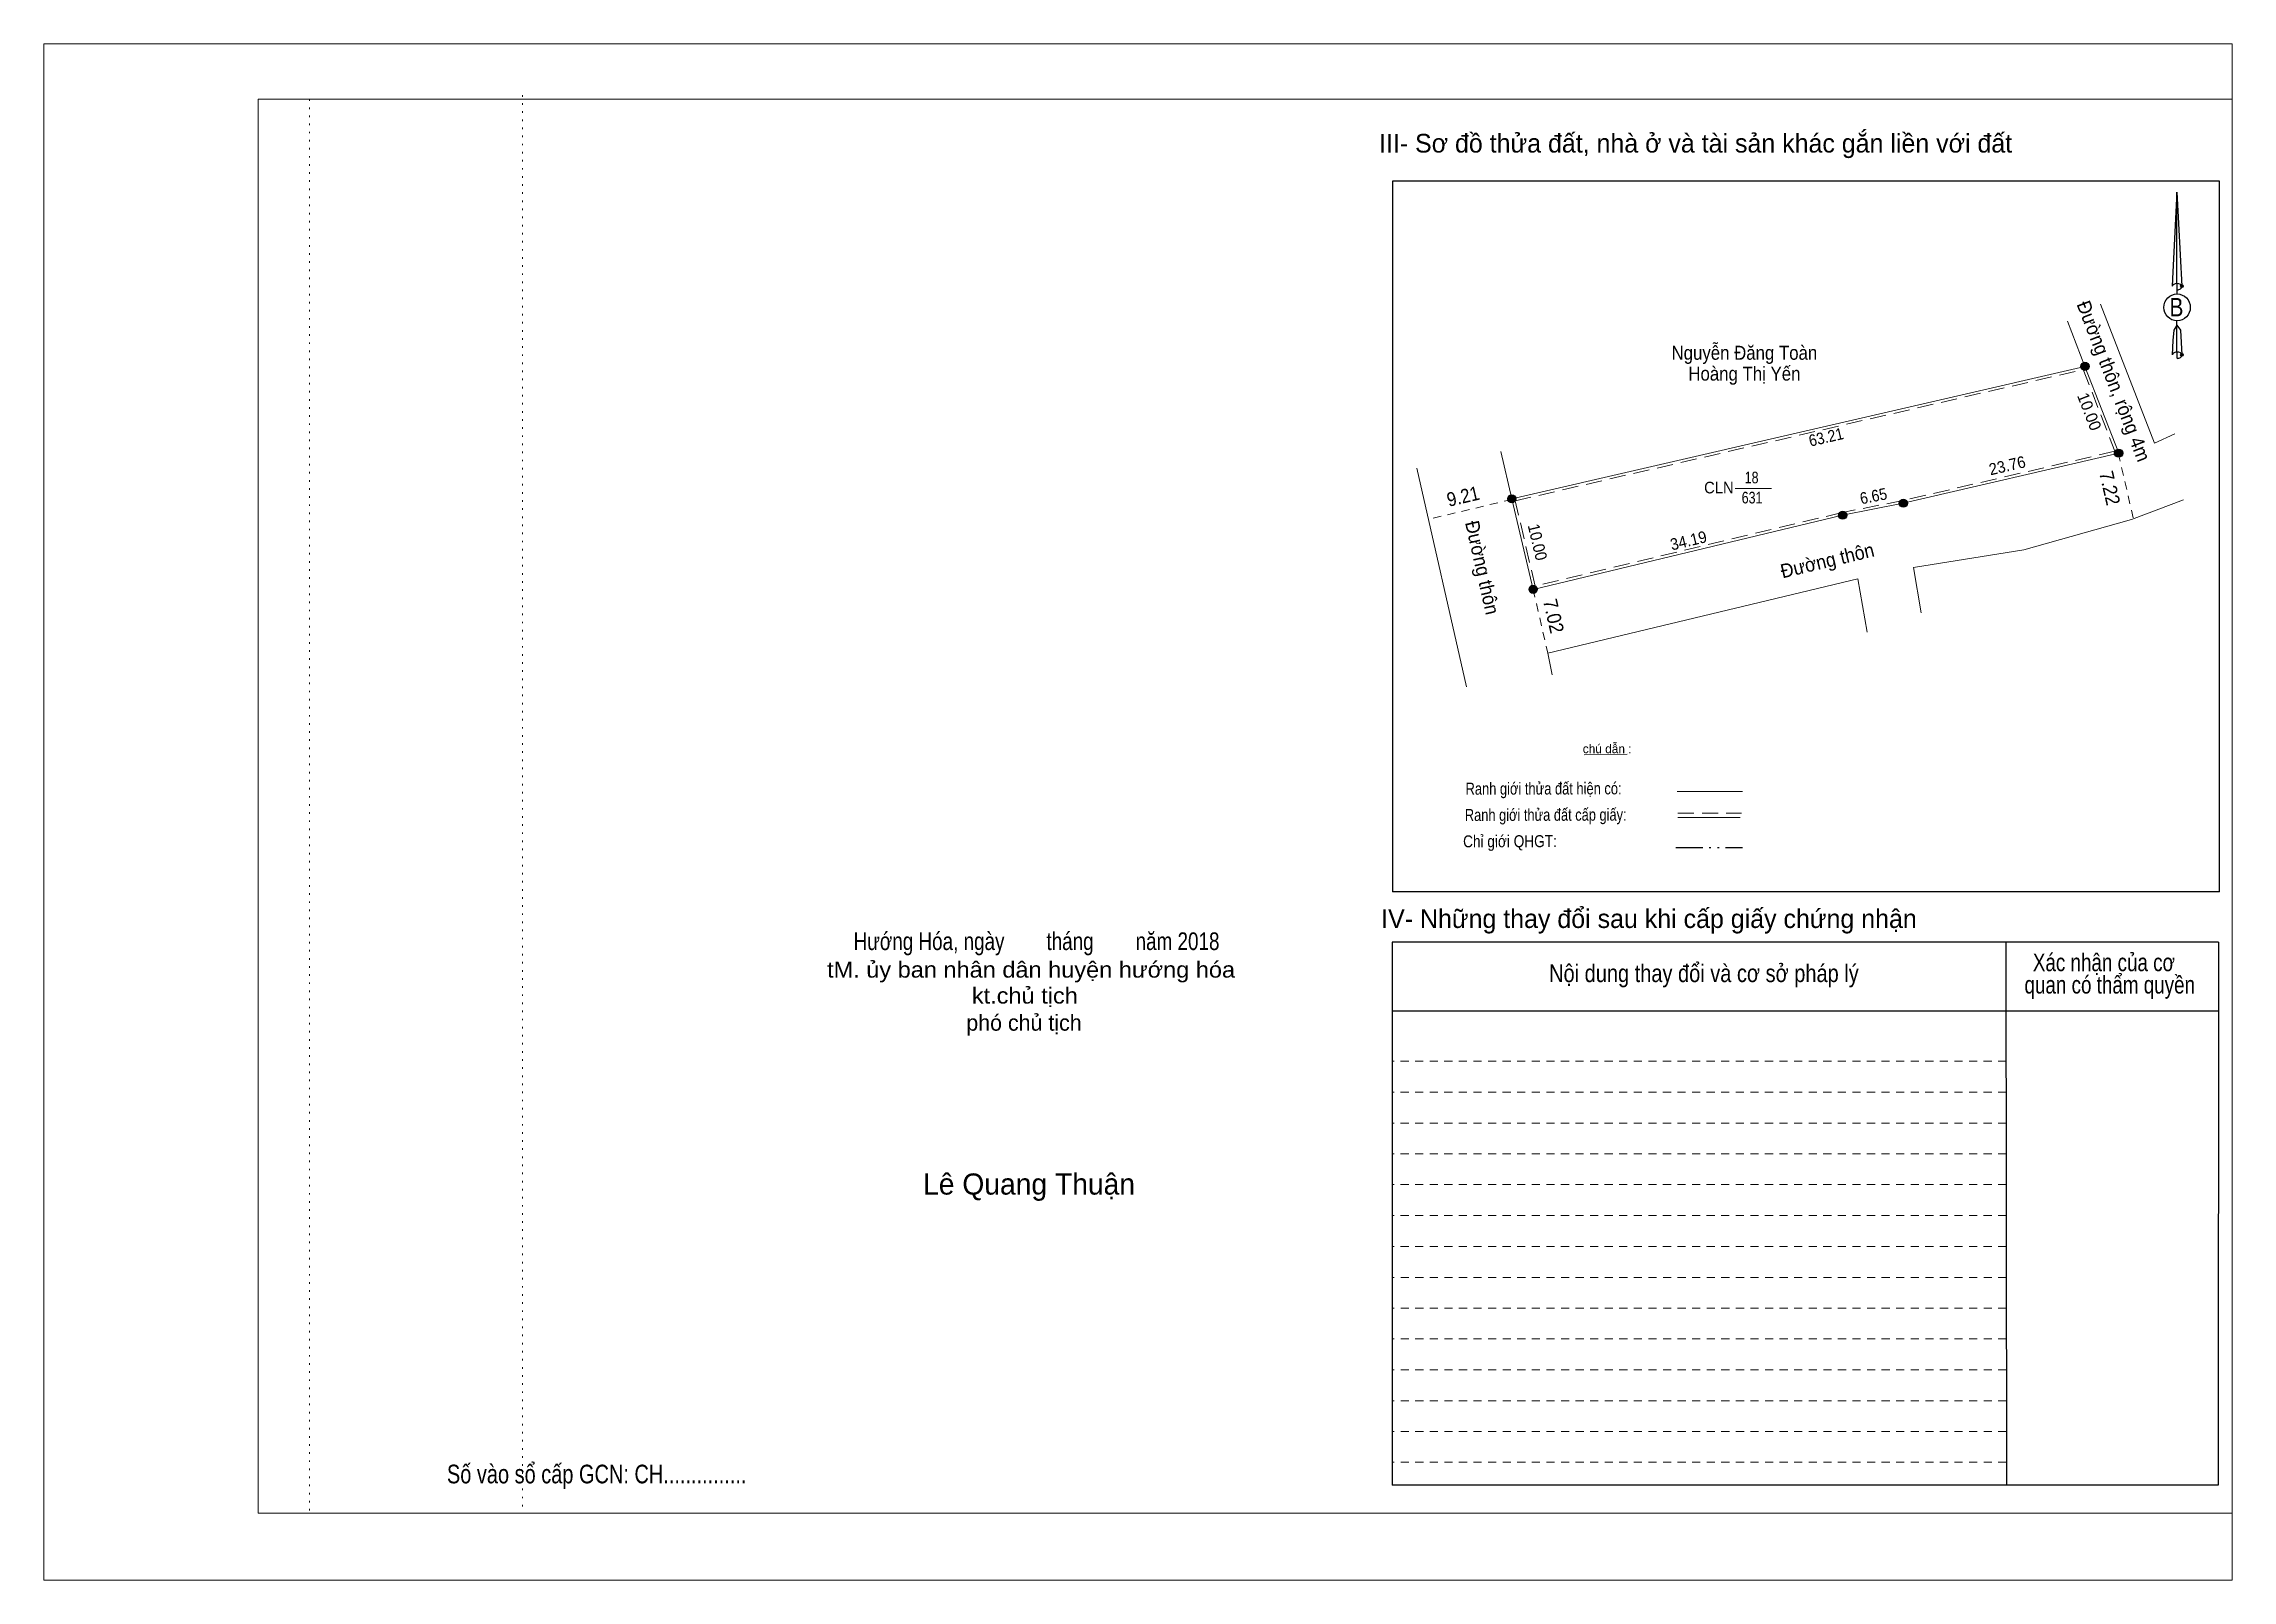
# Model space of a CAD drawing. Header units: metres. Extents: x 547529 to 548216, y 1837620 to 1837906.
# Drawn here: x 547529.2 to 547764.3, y 1837620.3 to 1837785.2 of the extents above; entities that cross this region are included whole.
import ezdxf
from ezdxf.enums import TextEntityAlignment as Align

# ---------------------------------------------------------------- set-up
doc = ezdxf.new("R2010")
doc.units = ezdxf.units.M
doc.header["$LTSCALE"] = 0.58
doc.header["$PDMODE"] = 32
doc.header["$PDSIZE"] = 0.29
for name, pattern in [('DASH_DOUBLE_DOT', [9.2, 5, -1.2, 0.3, -1.2, 0.3, -1.2]), ('DOTTED', [1.5, 0.3, -1.2]), ('MEDIUM_DASHED', [4.5, 3, -1.5]), ('SHORT_DASHED', [2.7, 1.5, -1.2])]:
    doc.linetypes.add(name, pattern=pattern)
for name, color, linetype, lineweight in [('1', 7, 'Continuous', 13), ('18', 7, 'Continuous', 25), ('28', 7, 'SHORT_DASHED', 13), ('5', 7, 'DASH_DOUBLE_DOT', 13), ('55', 7, 'Continuous', 13), ('7', 7, 'Continuous', 13)]:
    doc.layers.add(name, color=color, linetype=linetype, lineweight=lineweight)

msp = doc.modelspace()

# ---------------------------------------------------------------- texts
at = {"layer": '18'}
for s, height, width, p in [('B', 1.98, 0.85, (547758.295, 1837755.98)), ('Hướng Hóa, ngày        tháng        năm 2018', 1.895, 0.8, (547635.82, 1837687.93)), ('tM. ủy ban nhân dân huyện hướng hóa', 1.719, 1.1, (547635.23, 1837684.97)), ('kt.chủ tịch', 1.719, 1.1, (547634.56, 1837682.18)), ('Số vào sổ cấp GCN: CH...............', 2.005, 0.8, (547588.56, 1837630.66))]:
    msp.add_text(s, height=height, dxfattribs=dict(at, width=width)).set_placement(p, align=Align.CENTER)
for s, height, p in [('phó chủ tịch', 1.719, (547634.47, 1837679.27)), ('Lê Quang Thuận', 2.269, (547635.015, 1837661.67))]:
    msp.add_text(s, height=height, dxfattribs=at).set_placement(p, align=Align.CENTER)
at = {"layer": '28'}
for s, p in [('III- Sơ đồ thửa đất, nhà ở và tài sản khác gắn liền với đất', (547706.63, 1837773.57)), ('IV- Những thay đổi sau khi cấp giấy chứng nhận', (547701.62, 1837690.3))]:
    msp.add_text(s, height=2.005, dxfattribs=at).set_placement(p, align=Align.CENTER)
for s, width, p in [('Xác nhận của cơ', 0.8, (547750.5, 1837685.66)), ('Nội dung thay đổi và cơ sở pháp lý', 0.85, (547707.525, 1837684.49)), (' quan có thẩm quyền', 0.8, (547750.85, 1837683.26))]:
    msp.add_text(s, height=1.89, dxfattribs=dict(at, width=width)).set_placement(p, align=Align.CENTER)
at = {"layer": '55'}
for s, height, width, p in [('Ranh giới thửa đất hiện có:', 1.294, 0.8, (547690.2985, 1837704.6301)), ('Ranh giới thửa đất cấp giấy:', 1.288, 0.8, (547690.5285, 1837701.8108)), ('Chỉ giới QHGT:', 1.288, 0.85, (547686.6885, 1837698.9719))]:
    msp.add_text(s, height=height, rotation=0.135, dxfattribs=dict(at, width=width)).set_placement(p, align=Align.CENTER)
at = {"layer": '7'}
for s, rotation, width, p in [('Đường thôn, rộng 4m', 291.227, 0.95, (547747.54, 1837757.29)), ('7.22', 283.089, 0.95, (547749.98, 1837739.18)), ('9.21', 13.3, 0.9, (547680.11, 1837735.52)), ('Đường thôn', 282.762, 0.95, (547681.85, 1837733.84)), ('Đường thôn', 13.463, 0.95, (547715.97, 1837727.84)), ('7.02', 282.927, 0.95, (547690.23, 1837725.44))]:
    msp.add_text(s, height=1.5, rotation=rotation, dxfattribs=dict(at, width=width)).set_placement(p)
for s, height, width, p in [('Nguyễn Đăng Toàn', 1.5, 0.9, (547711.875, 1837751.32)), ('Hoàng Thị Yến', 1.5, 0.9, (547711.875, 1837749.08)), ('18', 1.25, 0.8, (547712.65, 1837738.05)), ('CLN', 1.25, 0.95, (547709.135, 1837736.97)), ('631', 1.25, 0.8, (547712.7, 1837735.89))]:
    msp.add_text(s, height=height, dxfattribs=dict(at, width=width)).set_placement(p, align=Align.CENTER)
for s, height, rotation, p in [('10.00', 1.25, 291.227, (547748.3553, 1837745.5313)), ('chú dẫn :', 0.9526, 359.974, (547697.1298, 1837709.0687))]:
    msp.add_text(s, height=height, rotation=rotation, dxfattribs=at).set_placement(p, align=Align.CENTER)
for s, rotation, width, p in [('63.21', 13.001, 0.9, (547720.7944, 1837742.4058)), ('23.76', 13.089, 0.95, (547740.2535, 1837739.3526)), ('6.65', 11.192, 0.9, (547725.8637, 1837736.0716)), ('10.00', 283.3, 0.95, (547689.0418, 1837731.5988)), ('34.19', 13.463, 0.95, (547706.0095, 1837731.2947))]:
    msp.add_text(s, height=1.25, rotation=rotation, dxfattribs=dict(at, width=width)).set_placement(p, align=Align.CENTER)

# ---------------------------------------------------------------- hatches: boundary and pattern name
at = {"layer": '7'}
for points in [[(547748.9047, 1837750.61, 1), (547748.0353, 1837750.61, 1)], [(547752.5247, 1837741.29, 1), (547751.6553, 1837741.29, 1)], [(547752.5247, 1837741.29, 1), (547751.6553, 1837741.29, 1)], [(547687.3147, 1837736.39, 1), (547686.4453, 1837736.39, 1)], [(547722.8647, 1837734.62, 1), (547721.9953, 1837734.62, 1)], [(547729.3847, 1837735.91, 1), (547728.5153, 1837735.91, 1)], [(547689.6147, 1837726.66, 1), (547688.7453, 1837726.66, 1)]]:
    msp.add_hatch(color=256, dxfattribs=at).paths.add_polyline_path(points)

# ---------------------------------------------------------------- linework, layer by layer
at = {"layer": '1'}
for p, q in [((547552.2, 1837779.29), (547764.29, 1837779.29)), ((547552.2, 1837627.46), (547552.2, 1837779.29)), ((547764.29, 1837779.29), (547764.29, 1837626.2)), ((547552.2, 1837627.46), (547764.29, 1837627.46))]:
    msp.add_line(p, q, dxfattribs=at)
at = {"layer": '1', "linetype": 'DOTTED'}
for p, q in [((547557.69, 1837779.29), (547557.69, 1837627.46)), ((547580.58, 1837779.74), (547580.58, 1837627.91))]:
    msp.add_line(p, q, dxfattribs=at)
at = {"layer": '1'}
msp.add_lwpolyline([(547529.15, 1837620.26), (547764.29, 1837620.26), (547764.29, 1837785.25), (547529.15, 1837785.25)], close=True, dxfattribs=at)
msp.add_lwpolyline([(547560.79, 1837779.29), (547764.29, 1837779.29), (547764.29, 1837627.46), (547560.79, 1837627.46)], dxfattribs=at)
at = {"layer": '18'}
for p, q in [((547758.35, 1837769.33), (547758.89, 1837759.22)), ((547758.35, 1837769.33), (547758.89, 1837759.22)), ((547758.35, 1837769.33), (547758.89, 1837759.22)), ((547757.91, 1837760.76), (547757.85, 1837759.22)), ((547758.35, 1837759.5), (547758.35, 1837759.14)), ((547758.35, 1837759.14), (547758.35, 1837758.86)), ((547758.35, 1837758.86), (547758.35, 1837758.45)), ((547758.35, 1837758.86), (547758.35, 1837758.45)), ((547758.35, 1837758.86), (547758.35, 1837758.45)), ((547758.35, 1837755.04), (547758.35, 1837755.48)), ((547758.35, 1837755.04), (547758.35, 1837755.48)), ((547758.35, 1837755.04), (547758.35, 1837755.48)), ((547758.35, 1837755.04), (547758.74, 1837754.49)), ((547758.35, 1837755.04), (547758.74, 1837754.49)), ((547758.35, 1837755.04), (547758.74, 1837754.49)), ((547758.74, 1837754.49), (547758.89, 1837751.84)), ((547758.74, 1837754.49), (547758.89, 1837751.84)), ((547758.74, 1837754.49), (547758.89, 1837751.84)), ((547758.35, 1837752.17), (547758.35, 1837751.78)), ((547758.35, 1837751.78), (547758.35, 1837751.48))]:
    msp.add_line(p, q, dxfattribs=at)
for points in [[(547758.35, 1837759.5), (547758.35, 1837769.33), (547757.91, 1837760.76)], [(547758.35, 1837752.17), (547758.35, 1837755.04), (547758.02, 1837754.49), (547757.91, 1837753.4), (547757.85, 1837751.84)]]:
    msp.add_lwpolyline(points, dxfattribs=at)
msp.add_ellipse((547758.3662, 1837756.9445), major_axis=(0, 1.4415), ratio=0.983453, dxfattribs=at)
for centre, start_param, end_param in [((547758.3667, 1837759.1658), 1.57079633, 3.07445202), ((547758.3667, 1837759.1658), 0.06714063, 1.57079633), ((547758.3667, 1837759.1658), 4.71238898, 6.28318531), ((547758.3667, 1837751.8085), 2.49106941, 3.07427841), ((547758.3667, 1837751.8085), 1.57079633, 2.49106941), ((547758.3667, 1837751.8085), 0.06714063, 1.57079633), ((547758.3667, 1837751.8085), 4.71238898, 6.28318531)]:
    msp.add_ellipse(centre, major_axis=(0.5197, 0), ratio=0.655448, start_param=start_param, end_param=end_param, dxfattribs=at)
for p in [(547758.89, 1837759.22), (547758.89, 1837751.84)]:
    msp.add_point(p, dxfattribs=at)
at = {"layer": '28', "linetype": 'Continuous', "lineweight": 25}
for p, q in [((547762.91, 1837694.17), (547674.07, 1837694.17)), ((547739.98, 1837688.76), (547740.02, 1837630.45)), ((547762.83, 1837688.76), (547762.79, 1837630.45)), ((547762.79, 1837681.37), (547674.02, 1837681.37)), ((547762.79, 1837630.45), (547674.02, 1837630.45))]:
    msp.add_line(p, q, dxfattribs=at)
at = {"layer": '28'}
for p, q in [((547740.01, 1837676), (547674.02, 1837676)), ((547740.01, 1837672.68), (547674.02, 1837672.68)), ((547740.01, 1837669.35), (547674.02, 1837669.35)), ((547740.01, 1837666.06), (547674.02, 1837666.06)), ((547740.01, 1837662.74), (547674.02, 1837662.74)), ((547740.01, 1837659.42), (547674.02, 1837659.42)), ((547740.01, 1837656.08), (547674.02, 1837656.08)), ((547740.02, 1837652.78), (547674.02, 1837652.78)), ((547740.02, 1837649.48), (547674.02, 1837649.48)), ((547740.02, 1837646.17), (547674.02, 1837646.17)), ((547740.02, 1837642.85), (547674.02, 1837642.85)), ((547740.02, 1837639.52), (547674.02, 1837639.52)), ((547740.02, 1837636.23), (547674.02, 1837636.23)), ((547740.02, 1837632.92), (547674.02, 1837632.92))]:
    msp.add_line(p, q, dxfattribs=at)
at = {"layer": '28', "linetype": 'Continuous', "lineweight": 25}
for points in [[(547762.91, 1837694.17), (547762.91, 1837770.51), (547674.07, 1837770.51), (547674.07, 1837694.17)], [(547762.83, 1837688.76), (547674.02, 1837688.76), (547674.02, 1837630.45)]]:
    msp.add_lwpolyline(points, dxfattribs=at)
at = {"layer": '5', "lineweight": 25}
msp.add_line((547704.51, 1837698.94), (547711.66, 1837698.94), dxfattribs=at)
at = {"layer": '55'}
for p, q in [((547704.66, 1837704.96), (547711.66, 1837704.96)), ((547704.73, 1837702.15), (547711.43, 1837702.15)), ((547704.73, 1837702.15), (547711.43, 1837702.15))]:
    msp.add_line(p, q, dxfattribs=at)
at = {"layer": '55', "linetype": 'MEDIUM_DASHED'}
msp.add_line((547704.71, 1837702.62), (547711.58, 1837702.62), dxfattribs=at)
at = {"layer": '7'}
for p, q in [((547750.14, 1837757.3), (547755.94, 1837742.38)), ((547748.47, 1837750.61), (547746.58, 1837755.47)), ((547686.88, 1837736.39), (547685.69, 1837741.47)), ((547755.94, 1837742.38), (547758.12, 1837743.38)), ((547676.69, 1837739.68), (547682.01, 1837716.21)), ((547710.88, 1837737.48), (547714.79, 1837737.48)), ((547753.46, 1837734.16), (547759.05, 1837736.26)), ((547741.91, 1837730.91), (547753.46, 1837734.16)), ((547730.06, 1837729), (547741.91, 1837730.91)), ((547690.75, 1837719.82), (547724.06, 1837727.81)), ((547724.06, 1837727.81), (547725.07, 1837722.06)), ((547730.06, 1837729), (547730.85, 1837724.14)), ((547690.75, 1837719.82), (547691.21, 1837717.49)), ((547694.66, 1837708.88), (547699.28, 1837708.95))]:
    msp.add_line(p, q, dxfattribs=at)
at = {"layer": '7', "linetype": 'SHORT_DASHED'}
for p, q in [((547752.04, 1837741.28), (547753.68, 1837734.24)), ((547686.9, 1837736.32), (547677.93, 1837734.2)), ((547689.18, 1837726.66), (547690.75, 1837719.82))]:
    msp.add_line(p, q, dxfattribs=at)
at = {"layer": '7'}
msp.add_lwpolyline([(547752.09, 1837741.29), (547728.95, 1837735.91), (547722.43, 1837734.62), (547689.18, 1837726.66), (547686.88, 1837736.39), (547748.47, 1837750.61)], close=True, dxfattribs=at)
at = {"layer": '7', "linetype": 'MEDIUM_DASHED'}
msp.add_lwpolyline([(547751.69, 1837741.5), (547728.89, 1837736.2), (547722.37, 1837734.91), (547689.4, 1837727.02), (547687.24, 1837736.17), (547748.28, 1837750.26)], close=True, dxfattribs=at)
at = {"layer": '7', "lineweight": 25}
for centre in [(547748.47, 1837750.61), (547752.09, 1837741.29), (547752.09, 1837741.29), (547686.88, 1837736.39), (547722.43, 1837734.62), (547728.95, 1837735.91), (547689.18, 1837726.66)]:
    msp.add_circle(centre, 0.4347, dxfattribs=at)

msp.set_redraw_order([(e.dxf.handle, doc.entitydb.next_handle()) for e in msp.query("TEXT MTEXT ATTDEF DIMENSION ARC_DIMENSION")])  # texts and dimensions are drawn at this point

doc.saveas('drawing.dxf')
